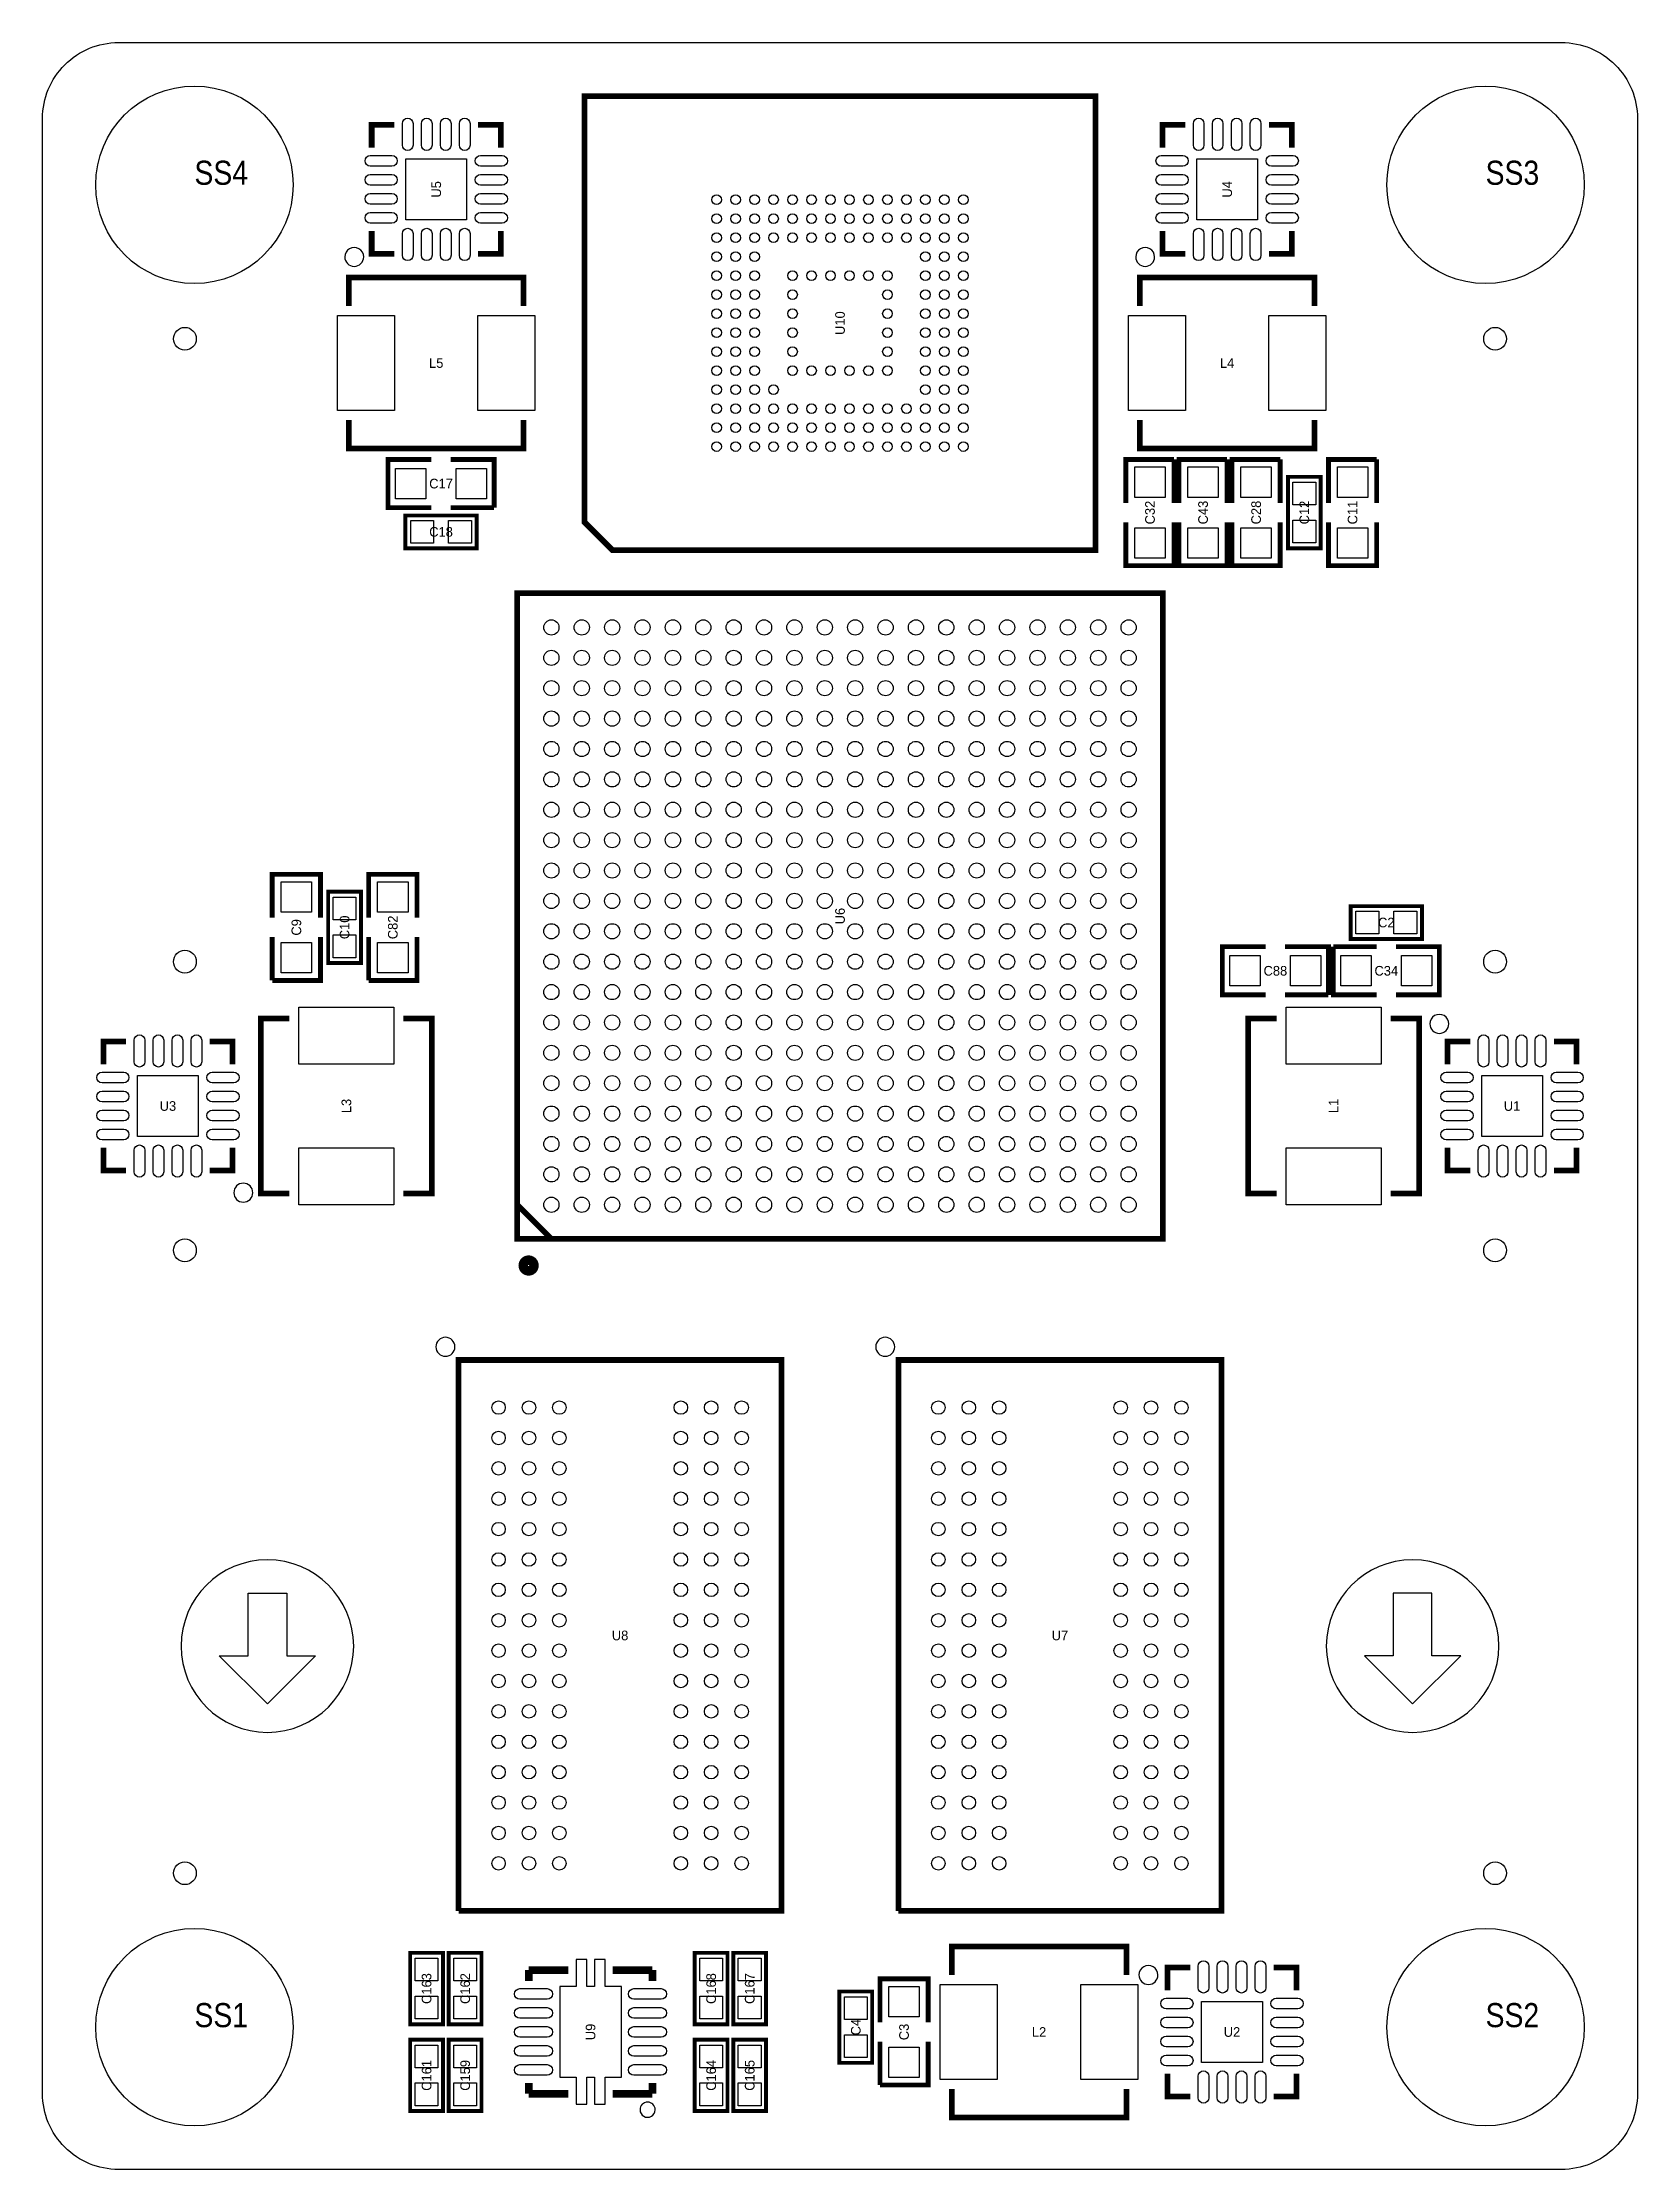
# Model space of a CAD drawing. Extents: x 5 to 47, y 4 to 60.
import ezdxf
from ezdxf.enums import TextEntityAlignment as Align

# ---------------------------------------------------------------- set-up
doc = ezdxf.new("R2010")
doc.units = 0
for name, color, linetype in [('BG_OUTLINE', 92, 'CONTINUOUS'), ('BG_SILKSCREEN_TOP', 30, 'CONTINUOUS'), ('PG_SILKSCREEN_TOP', 253, 'CONTINUOUS'), ('PIN_TOP', 92, 'CONTINUOUS'), ('RD_SILKSCREEN_TOP', 85, 'CONTINUOUS')]:
    doc.layers.add(name, color=color, linetype=linetype)

msp = doc.modelspace()

# ---------------------------------------------------------------- texts
at = {"layer": 'RD_SILKSCREEN_TOP', "width": 0.88}
for s, p in [('SS4', (8.999982, 56.253888)), ('SS3', (42.999914, 56.253888)), ('SS1', (8.999982, 7.745984)), ('SS2', (42.999914, 7.745984))]:
    msp.add_text(s, height=0.635, dxfattribs=at).set_placement(p)
at = {"layer": 'RD_SILKSCREEN_TOP'}
for s, p in [('U5', (15.494, 56.133898)), ('U4', (36.322, 56.133898)), ('U10', (26.126948, 52.611833)), ('C32', (34.29, 47.624898)), ('C43', (35.687, 47.624898)), ('C28', (37.084, 47.624898)), ('C12', (38.354, 47.624898)), ('C11', (39.624, 47.624898)), ('C10', (13.081, 36.702898)), ('C82', (14.351, 36.702898)), ('U6', (26.126948, 36.999824)), ('C9', (11.811, 36.702898)), ('L3', (13.12799, 31.999834)), ('L1', (39.125906, 31.999834)), ('C163', (15.24, 8.762898)), ('C162', (16.256, 8.762898)), ('C168', (22.733, 8.762898)), ('C167', (23.749, 8.762898)), ('C4', (26.543, 7.746898)), ('U9', (19.558, 7.619898)), ('C3', (27.813, 7.619898)), ('C161', (15.24, 6.476898)), ('C159', (16.256, 6.476898)), ('C164', (22.733, 6.476898)), ('C165', (23.749, 6.476898))]:
    msp.add_text(s, height=0.254, rotation=90, dxfattribs=at).set_placement(p, align=Align.CENTER)
for s, p in [('L5', (15.367, 51.435)), ('L4', (36.195, 51.435)), ('C17', (15.494, 48.26)), ('C18', (15.494, 46.99)), ('C2', (40.386, 36.703)), ('C88', (37.465, 35.433)), ('C34', (40.386, 35.433)), ('U3', (8.30199, 31.872936)), ('U1', (43.697906, 31.872936)), ('U8', (20.208748, 17.93301)), ('U7', (31.791148, 17.93301)), ('L2', (31.242, 7.493)), ('U2', (36.322, 7.493))]:
    msp.add_text(s, height=0.254, dxfattribs=at).set_placement(p, align=Align.CENTER)

# ---------------------------------------------------------------- linework, layer by layer
at = {"layer": 'BG_OUTLINE'}
msp.add_lwpolyline([(4.99999, 5.999988), (4.99999, 57.999884, -0.414214), (6.999986, 59.99988), (44.99991, 59.99988, -0.414214), (46.999906, 57.999884), (46.999906, 5.999988, -0.414214), (44.99991, 3.999992), (6.999986, 3.999992, -0.414214)], format="xyb", close=True, dxfattribs=at)
at = {"layer": 'BG_SILKSCREEN_TOP'}
for points in [[(13.193852, 17.78, 1), (8.650148, 17.78, 1)], [(43.349748, 17.78, 1), (38.806044, 17.78, 1)]]:
    msp.add_lwpolyline(points, format="xyb", close=True, dxfattribs=at)
for points in [[(11.43, 17.526), (12.192, 17.526), (10.922, 16.256), (9.652, 17.526), (10.414, 17.526), (10.414, 19.177), (11.43, 19.177)], [(40.569896, 17.526), (39.807896, 17.526), (41.077896, 16.256), (42.347896, 17.526), (41.585896, 17.526), (41.585896, 19.177), (40.569896, 19.177)]]:
    msp.add_lwpolyline(points, close=True, dxfattribs=at)
at = {"layer": 'PG_SILKSCREEN_TOP'}
for points, const_width in [([(19.27225, 58.589824), (32.727646, 58.589824), (32.727646, 46.634044), (20.011339, 46.634044), (19.27225, 47.373438), (19.27225, 58.589824)], 0.1524), ([(13.667003, 57.233998), (13.667003, 57.833997), (14.267002, 57.833997)], 0.150012), ([(16.466998, 57.833997), (17.066997, 57.833997), (17.066997, 57.233998)], 0.150012), ([(34.495003, 57.233998), (34.495003, 57.833997), (35.095002, 57.833997)], 0.150012), ([(37.294998, 57.833997), (37.894997, 57.833997), (37.894997, 57.233998)], 0.150012), ([(13.667003, 55.034002), (13.667003, 54.434003), (14.267002, 54.434003)], 0.150012), ([(16.466998, 54.434003), (17.066997, 54.434003), (17.066997, 55.034002)], 0.150012), ([(34.495003, 55.034002), (34.495003, 54.434003), (35.095002, 54.434003)], 0.150012), ([(37.294998, 54.434003), (37.894997, 54.434003), (37.894997, 55.034002)], 0.150012), ([(13.067005, 53.061997), (13.067005, 53.812008), (17.666995, 53.812008), (17.666995, 53.061997)], 0.150012), ([(33.895005, 53.061997), (33.895005, 53.812008), (38.494995, 53.812008), (38.494995, 53.061997)], 0.150012), ([(13.067005, 50.062003), (13.067005, 49.311992), (17.666995, 49.311992), (17.666995, 50.062003)], 0.150012), ([(33.895005, 50.062003), (33.895005, 49.311992), (38.494995, 49.311992), (38.494995, 50.062003)], 0.150012), ([(15.24, 47.752), (14.097, 47.752), (14.097, 49.022), (15.24, 49.022)], 0.127), ([(15.748, 49.022), (16.891, 49.022), (16.891, 47.752)], 0.127), ([(33.528, 47.879), (33.528, 49.022), (34.798, 49.022)], 0.127), ([(34.798, 49.022), (34.798, 47.879)], 0.127), ([(34.925, 47.879), (34.925, 49.022), (36.195, 49.022)], 0.127), ([(36.195, 49.022), (36.195, 47.879)], 0.127), ([(36.322, 47.879), (36.322, 49.022), (37.592, 49.022)], 0.127), ([(37.592, 49.022), (37.592, 47.879)], 0.127), ([(38.862, 47.879), (38.862, 49.022), (40.132, 49.022)], 0.127), ([(40.132, 49.022), (40.132, 47.879)], 0.127), ([(38.6588, 48.5648), (38.6588, 46.6852), (37.7952, 46.6852), (37.7952, 48.5648), (38.6588, 48.5648)], 0.1016), ([(16.891, 47.752), (15.748, 47.752)], 0.127), ([(16.4338, 46.6852), (14.5542, 46.6852), (14.5542, 47.5488), (16.4338, 47.5488), (16.4338, 46.6852)], 0.1016), ([(34.798, 47.371), (34.798, 46.228), (33.528, 46.228), (33.528, 47.371)], 0.127), ([(36.195, 47.371), (36.195, 46.228), (34.925, 46.228), (34.925, 47.371)], 0.127), ([(37.592, 47.371), (37.592, 46.228), (36.322, 46.228), (36.322, 47.371)], 0.127), ([(40.132, 47.371), (40.132, 46.228), (38.862, 46.228), (38.862, 47.371)], 0.127), ([(17.49994, 28.499918), (17.49994, 45.499934), (34.499956, 45.499934), (34.499956, 28.499918), (17.49994, 28.499918)], 0.150012), ([(11.049, 36.957), (11.049, 38.1), (12.319, 38.1), (12.319, 36.957)], 0.127), ([(13.589, 36.957), (13.589, 38.1), (14.859, 38.1), (14.859, 36.957)], 0.127), ([(12.5222, 35.7632), (12.5222, 37.6428), (13.3858, 37.6428), (13.3858, 35.7632), (12.5222, 35.7632)], 0.1016), ([(39.4462, 37.2618), (41.3258, 37.2618), (41.3258, 36.3982), (39.4462, 36.3982), (39.4462, 37.2618)], 0.1016), ([(12.319, 36.449), (12.319, 35.306), (11.049, 35.306)], 0.127), ([(11.049, 35.306), (11.049, 36.449)], 0.127), ([(14.859, 36.449), (14.859, 35.306), (13.589, 35.306)], 0.127), ([(13.589, 35.306), (13.589, 36.449)], 0.127), ([(37.211, 34.925), (36.068, 34.925), (36.068, 36.195), (37.211, 36.195)], 0.127), ([(37.719, 36.195), (38.862, 36.195), (38.862, 34.925)], 0.127), ([(40.132, 34.925), (38.989, 34.925), (38.989, 36.195)], 0.127), ([(38.989, 36.195), (40.132, 36.195)], 0.127), ([(40.64, 36.195), (41.783, 36.195), (41.783, 34.925), (40.64, 34.925)], 0.127), ([(38.862, 34.925), (37.719, 34.925)], 0.127), ([(11.500993, 29.699941), (10.750982, 29.699941), (10.750982, 34.299931), (11.500993, 34.299931)], 0.150012), ([(14.500987, 29.699941), (15.250998, 29.699941), (15.250998, 34.299931), (14.500987, 34.299931)], 0.150012), ([(37.498909, 29.699941), (36.748898, 29.699941), (36.748898, 34.299931), (37.498909, 34.299931)], 0.150012), ([(40.498903, 29.699941), (41.248914, 29.699941), (41.248914, 34.299931), (40.498903, 34.299931)], 0.150012), ([(6.601993, 33.099934), (6.601993, 33.699933), (7.201992, 33.699933)], 0.150012), ([(10.001987, 33.099934), (10.001987, 33.699933), (9.401988, 33.699933)], 0.150012), ([(42.597908, 33.699933), (41.997909, 33.699933), (41.997909, 33.099934)], 0.150012), ([(44.797904, 33.699933), (45.397903, 33.699933), (45.397903, 33.099934)], 0.150012), ([(7.201992, 30.299939), (6.601993, 30.299939), (6.601993, 30.899938)], 0.150012), ([(9.401988, 30.299939), (10.001987, 30.299939), (10.001987, 30.899938)], 0.150012), ([(41.997909, 30.899938), (41.997909, 30.299939), (42.597908, 30.299939)], 0.150012), ([(45.397903, 30.899938), (45.397903, 30.299939), (44.797904, 30.299939)], 0.150012), ([(18.399938, 28.499918), (17.49994, 29.399916)], 0.150012), ([(15.956051, 10.807319), (24.461445, 10.807319), (24.461445, 25.3127), (16.955745, 25.3127)], 0.1524), ([(16.955745, 25.3127), (15.956051, 25.3127), (15.956051, 24.313007)], 0.1524), ([(27.538451, 10.807319), (36.043845, 10.807319), (36.043845, 25.3127), (28.538145, 25.3127)], 0.1524), ([(28.538145, 25.3127), (27.538451, 25.3127), (27.538451, 24.313007)], 0.1524), ([(15.956051, 24.313007), (15.956051, 10.807014)], 0.1524), ([(27.538451, 24.313007), (27.538451, 10.807014)], 0.1524), ([(15.5448, 9.7028), (15.5448, 7.8232), (14.6812, 7.8232), (14.6812, 9.7028), (15.5448, 9.7028)], 0.1016), ([(16.5608, 9.7028), (16.5608, 7.8232), (15.6972, 7.8232), (15.6972, 9.7028), (16.5608, 9.7028)], 0.1016), ([(22.1742, 7.8232), (22.1742, 9.7028), (23.0378, 9.7028), (23.0378, 7.8232), (22.1742, 7.8232)], 0.1016), ([(23.1902, 7.8232), (23.1902, 9.7028), (24.0538, 9.7028), (24.0538, 7.8232), (23.1902, 7.8232)], 0.1016), ([(33.541995, 9.119997), (33.541995, 9.870008), (28.942005, 9.870008), (28.942005, 9.119997)], 0.150012), ([(17.802911, 9.248089), (18.8468, 9.248089)], 0.2), ([(17.802911, 8.963711), (17.802911, 9.248089)], 0.2), ([(20.0152, 9.248089), (21.059089, 9.248089)], 0.2), ([(21.059089, 9.248089), (21.059089, 8.963711)], 0.2), ([(27.051, 7.874), (27.051, 9.017), (28.321, 9.017), (28.321, 7.874)], 0.127), ([(35.222002, 9.319997), (34.622003, 9.319997), (34.622003, 8.719998)], 0.150012), ([(37.421998, 9.319997), (38.021997, 9.319997), (38.021997, 8.719998)], 0.150012), ([(25.9842, 6.8072), (25.9842, 8.6868), (26.8478, 8.6868), (26.8478, 6.8072), (25.9842, 6.8072)], 0.1016), ([(14.6812, 5.5372), (14.6812, 7.4168), (15.5448, 7.4168), (15.5448, 5.5372), (14.6812, 5.5372)], 0.1016), ([(15.6972, 5.5372), (15.6972, 7.4168), (16.5608, 7.4168), (16.5608, 5.5372), (15.6972, 5.5372)], 0.1016), ([(23.0378, 7.4168), (23.0378, 5.5372), (22.1742, 5.5372), (22.1742, 7.4168), (23.0378, 7.4168)], 0.1016), ([(24.0538, 7.4168), (24.0538, 5.5372), (23.1902, 5.5372), (23.1902, 7.4168), (24.0538, 7.4168)], 0.1016), ([(28.321, 7.366), (28.321, 6.223), (27.051, 6.223)], 0.127), ([(27.051, 6.223), (27.051, 7.366)], 0.127), ([(17.802911, 5.991911), (17.802911, 6.276289)], 0.2), ([(21.059089, 6.276289), (21.059089, 5.991911)], 0.2), ([(33.541995, 6.120003), (33.541995, 5.369992), (28.942005, 5.369992), (28.942005, 6.120003)], 0.150012), ([(34.622003, 6.520002), (34.622003, 5.920003), (35.222002, 5.920003)], 0.150012), ([(38.021997, 6.520002), (38.021997, 5.920003), (37.421998, 5.920003)], 0.150012), ([(18.8468, 5.991911), (17.802911, 5.991911)], 0.2), ([(21.059089, 5.991911), (20.0152, 5.991911)], 0.2)]:
    msp.add_lwpolyline(points, dxfattribs=dict(at, const_width=const_width))
for points in [[(13.457987, 54.356, 1), (12.958007, 54.355991, 1)], [(34.285987, 54.356, 1), (33.786007, 54.355991, 1)], [(42.032987, 34.163, 1), (41.533004, 34.163006, 1)], [(10.536987, 29.718, 1), (10.037022, 29.717994, 1)], [(15.858744, 25.66002, 1), (15.358752, 25.659999, 1)], [(27.441144, 25.66002, 1), (26.941152, 25.659999, 1)], [(34.371991, 9.119997, 1), (33.872009, 9.120003, 1)], [(21.133308, 5.573801, 1), (20.733292, 5.573799, 1)]]:
    msp.add_lwpolyline(points, format="xyb", close=True, dxfattribs=at)
at = {"layer": 'PG_SILKSCREEN_TOP', "const_width": 0.250012}
msp.add_lwpolyline([(17.941341, 27.799919, 0.99996), (17.658563, 27.799944, 1.00004), (17.941341, 27.799919)], format="xyb", dxfattribs=at)
at = {"layer": 'PIN_TOP'}
for points in [[(14.756943, 57.86901), (14.756943, 57.299009, -1), (14.477035, 57.299009), (14.477035, 57.86901, -1)], [(15.256942, 57.86901), (15.256942, 57.299009, -1), (14.977034, 57.299009), (14.977034, 57.86901, -1)], [(15.756966, 57.86901), (15.756966, 57.299009, -1), (15.477058, 57.299009), (15.477058, 57.86901, -1)], [(16.256965, 57.86901), (16.256965, 57.299009, -1), (15.977057, 57.299009), (15.977057, 57.86901, -1)], [(35.584943, 57.86901), (35.584943, 57.299009, -1), (35.305035, 57.299009), (35.305035, 57.86901, -1)], [(36.084942, 57.86901), (36.084942, 57.299009, -1), (35.805034, 57.299009), (35.805034, 57.86901, -1)], [(36.584966, 57.86901), (36.584966, 57.299009, -1), (36.305058, 57.299009), (36.305058, 57.86901, -1)], [(37.084965, 57.86901), (37.084965, 57.299009, -1), (36.805057, 57.299009), (36.805057, 57.86901, -1)], [(13.63199, 57.023965), (14.201991, 57.023965, -1), (14.201991, 56.744057), (13.63199, 56.744057, -1)], [(16.532009, 57.023965), (17.10201, 57.023965, -1), (17.10201, 56.744057), (16.532009, 56.744057, -1)], [(34.459989, 57.023965), (35.029991, 57.023965, -1), (35.029991, 56.744057), (34.459989, 56.744057, -1)], [(37.360009, 57.023965), (37.93001, 57.023965, -1), (37.93001, 56.744057), (37.360009, 56.744057, -1)], [(13.63199, 56.523966), (14.201991, 56.523966, -1), (14.201991, 56.244058), (13.63199, 56.244058, -1)], [(13.63199, 56.023942), (14.201991, 56.023942, -1), (14.201991, 55.744034), (13.63199, 55.744034, -1)], [(16.532009, 56.523966), (17.10201, 56.523966, -1), (17.10201, 56.244058), (16.532009, 56.244058, -1)], [(16.532009, 56.023942), (17.10201, 56.023942, -1), (17.10201, 55.744034), (16.532009, 55.744034, -1)], [(34.459989, 56.523966), (35.029991, 56.523966, -1), (35.029991, 56.244058), (34.459989, 56.244058, -1)], [(34.459989, 56.023942), (35.029991, 56.023942, -1), (35.029991, 55.744034), (34.459989, 55.744034, -1)], [(37.360009, 56.523966), (37.93001, 56.523966, -1), (37.93001, 56.244058), (37.360009, 56.244058, -1)], [(37.360009, 56.023942), (37.93001, 56.023942, -1), (37.93001, 55.744034), (37.360009, 55.744034, -1)], [(13.63199, 55.523943), (14.201991, 55.523943, -1), (14.201991, 55.244035), (13.63199, 55.244035, -1)], [(16.532009, 55.523943), (17.10201, 55.523943, -1), (17.10201, 55.244035), (16.532009, 55.244035, -1)], [(34.459989, 55.523943), (35.029991, 55.523943, -1), (35.029991, 55.244035), (34.459989, 55.244035, -1)], [(37.360009, 55.523943), (37.93001, 55.523943, -1), (37.93001, 55.244035), (37.360009, 55.244035, -1)], [(14.756943, 54.968991), (14.756943, 54.398989, -1), (14.477035, 54.398989), (14.477035, 54.968991, -1)], [(15.256942, 54.968991), (15.256942, 54.398989, -1), (14.977034, 54.398989), (14.977034, 54.968991, -1)], [(15.756966, 54.968991), (15.756966, 54.398989, -1), (15.477058, 54.398989), (15.477058, 54.968991, -1)], [(16.256965, 54.968991), (16.256965, 54.398989, -1), (15.977057, 54.398989), (15.977057, 54.968991, -1)], [(35.584943, 54.968991), (35.584943, 54.398989, -1), (35.305035, 54.398989), (35.305035, 54.968991, -1)], [(36.084942, 54.968991), (36.084942, 54.398989, -1), (35.805034, 54.398989), (35.805034, 54.968991, -1)], [(36.584966, 54.968991), (36.584966, 54.398989, -1), (36.305058, 54.398989), (36.305058, 54.968991, -1)], [(37.084965, 54.968991), (37.084965, 54.398989, -1), (36.805057, 54.398989), (36.805057, 54.968991, -1)], [(7.412025, 33.164945), (7.412025, 33.734947, -1), (7.691933, 33.734947), (7.691933, 33.164945, -1)], [(7.912024, 33.164945), (7.912024, 33.734947, -1), (8.191932, 33.734947), (8.191932, 33.164945, -1)], [(8.412048, 33.164945), (8.412048, 33.734947, -1), (8.691956, 33.734947), (8.691956, 33.164945, -1)], [(8.912047, 33.164945), (8.912047, 33.734947, -1), (9.191955, 33.734947), (9.191955, 33.164945, -1)], [(43.087849, 33.734947), (43.087849, 33.164945, -1), (42.807941, 33.164945), (42.807941, 33.734947, -1)], [(43.587848, 33.734947), (43.587848, 33.164945, -1), (43.30794, 33.164945), (43.30794, 33.734947, -1)], [(44.087872, 33.734947), (44.087872, 33.164945, -1), (43.807964, 33.164945), (43.807964, 33.734947, -1)], [(44.587871, 33.734947), (44.587871, 33.164945, -1), (44.307963, 33.164945), (44.307963, 33.734947, -1)], [(6.56698, 32.889901), (7.136981, 32.889901, -1), (7.136981, 32.609993), (6.56698, 32.609993, -1)], [(9.466999, 32.889901), (10.037001, 32.889901, -1), (10.037001, 32.609993), (9.466999, 32.609993, -1)], [(42.532897, 32.609993), (41.962895, 32.609993, -1), (41.962895, 32.889901), (42.532897, 32.889901, -1)], [(45.432916, 32.609993), (44.862915, 32.609993, -1), (44.862915, 32.889901), (45.432916, 32.889901, -1)], [(6.56698, 32.389902), (7.136981, 32.389902, -1), (7.136981, 32.109994), (6.56698, 32.109994, -1)], [(9.466999, 32.389902), (10.037001, 32.389902, -1), (10.037001, 32.109994), (9.466999, 32.109994, -1)], [(42.532897, 32.109994), (41.962895, 32.109994, -1), (41.962895, 32.389902), (42.532897, 32.389902, -1)], [(45.432916, 32.109994), (44.862915, 32.109994, -1), (44.862915, 32.389902), (45.432916, 32.389902, -1)], [(6.56698, 31.889878), (7.136981, 31.889878, -1), (7.136981, 31.60997), (6.56698, 31.60997, -1)], [(6.56698, 31.389879), (7.136981, 31.389879, -1), (7.136981, 31.109971), (6.56698, 31.109971, -1)], [(9.466999, 31.889878), (10.037001, 31.889878, -1), (10.037001, 31.60997), (9.466999, 31.60997, -1)], [(9.466999, 31.389879), (10.037001, 31.389879, -1), (10.037001, 31.109971), (9.466999, 31.109971, -1)], [(42.532897, 31.60997), (41.962895, 31.60997, -1), (41.962895, 31.889878), (42.532897, 31.889878, -1)], [(42.532897, 31.109971), (41.962895, 31.109971, -1), (41.962895, 31.389879), (42.532897, 31.389879, -1)], [(45.432916, 31.60997), (44.862915, 31.60997, -1), (44.862915, 31.889878), (45.432916, 31.889878, -1)], [(45.432916, 31.109971), (44.862915, 31.109971, -1), (44.862915, 31.389879), (45.432916, 31.389879, -1)], [(7.412025, 30.264926), (7.412025, 30.834927, -1), (7.691933, 30.834927), (7.691933, 30.264926, -1)], [(7.912024, 30.264926), (7.912024, 30.834927, -1), (8.191932, 30.834927), (8.191932, 30.264926, -1)], [(8.412048, 30.264926), (8.412048, 30.834927, -1), (8.691956, 30.834927), (8.691956, 30.264926, -1)], [(8.912047, 30.264926), (8.912047, 30.834927, -1), (9.191955, 30.834927), (9.191955, 30.264926, -1)], [(43.087849, 30.834927), (43.087849, 30.264926, -1), (42.807941, 30.264926), (42.807941, 30.834927, -1)], [(43.587848, 30.834927), (43.587848, 30.264926, -1), (43.30794, 30.264926), (43.30794, 30.834927, -1)], [(44.087872, 30.834927), (44.087872, 30.264926, -1), (43.807964, 30.264926), (43.807964, 30.834927, -1)], [(44.587871, 30.834927), (44.587871, 30.264926, -1), (44.307963, 30.264926), (44.307963, 30.834927, -1)], [(35.711943, 9.355011), (35.711943, 8.785009, -1), (35.432035, 8.785009), (35.432035, 9.355011, -1)], [(36.211942, 9.355011), (36.211942, 8.785009, -1), (35.932034, 8.785009), (35.932034, 9.355011, -1)], [(36.711966, 9.355011), (36.711966, 8.785009, -1), (36.432058, 8.785009), (36.432058, 9.355011, -1)], [(37.211965, 9.355011), (37.211965, 8.785009, -1), (36.932057, 8.785009), (36.932057, 9.355011, -1)], [(17.569917, 8.760816), (18.289905, 8.760816, -1), (18.289905, 8.480806), (17.569917, 8.480806, -1)], [(20.572095, 8.760816), (21.292083, 8.760816, -1), (21.292083, 8.480806), (20.572095, 8.480806, -1)], [(35.156991, 8.230057), (34.58699, 8.230057, -1), (34.58699, 8.509965), (35.156991, 8.509965, -1)], [(38.05701, 8.230057), (37.487009, 8.230057, -1), (37.487009, 8.509965), (38.05701, 8.509965, -1)], [(17.569917, 8.26041), (18.289905, 8.26041, -1), (18.289905, 7.980401), (17.569917, 7.980401, -1)], [(20.572095, 8.26041), (21.292083, 8.26041, -1), (21.292083, 7.980401), (20.572095, 7.980401, -1)], [(35.156991, 7.730058), (34.58699, 7.730058, -1), (34.58699, 8.009966), (35.156991, 8.009966, -1)], [(38.05701, 7.730058), (37.487009, 7.730058, -1), (37.487009, 8.009966), (38.05701, 8.009966, -1)], [(17.569917, 7.760005), (18.289905, 7.760005, -1), (18.289905, 7.479995), (17.569917, 7.479995, -1)], [(20.572095, 7.760005), (21.292083, 7.760005, -1), (21.292083, 7.479995), (20.572095, 7.479995, -1)], [(35.156991, 7.230034), (34.58699, 7.230034, -1), (34.58699, 7.509942), (35.156991, 7.509942, -1)], [(38.05701, 7.230034), (37.487009, 7.230034, -1), (37.487009, 7.509942), (38.05701, 7.509942, -1)], [(17.569917, 6.759194), (18.289905, 6.759194, -1), (18.289905, 6.479184), (17.569917, 6.479184, -1)], [(17.569917, 7.259599), (18.289905, 7.259599, -1), (18.289905, 6.97959), (17.569917, 6.97959, -1)], [(20.572095, 6.759194), (21.292083, 6.759194, -1), (21.292083, 6.479184), (20.572095, 6.479184, -1)], [(20.572095, 7.259599), (21.292083, 7.259599, -1), (21.292083, 6.97959), (20.572095, 6.97959, -1)], [(35.156991, 6.730035), (34.58699, 6.730035, -1), (34.58699, 7.009943), (35.156991, 7.009943, -1)], [(38.05701, 6.730035), (37.487009, 6.730035, -1), (37.487009, 7.009943), (38.05701, 7.009943, -1)], [(35.711943, 6.454991), (35.711943, 5.884989, -1), (35.432035, 5.884989), (35.432035, 6.454991, -1)], [(36.211942, 6.454991), (36.211942, 5.884989, -1), (35.932034, 5.884989), (35.932034, 6.454991, -1)], [(36.711966, 6.454991), (36.711966, 5.884989, -1), (36.432058, 5.884989), (36.432058, 6.454991, -1)], [(37.211965, 6.454991), (37.211965, 5.884989, -1), (36.932057, 5.884989), (36.932057, 6.454991, -1)]]:
    msp.add_lwpolyline(points, format="xyb", close=True, dxfattribs=at)
for points in [[(16.166998, 56.933998), (16.166998, 55.334002), (14.567002, 55.334002), (14.567002, 56.933998)], [(36.994998, 56.933998), (36.994998, 55.334002), (35.395002, 55.334002), (35.395002, 56.933998)], [(12.76698, 50.31199), (12.76698, 52.811985), (14.266977, 52.811985), (14.266977, 50.31199)], [(16.466998, 50.31199), (16.466998, 52.811985), (17.966995, 52.811985), (17.966995, 50.31199)], [(33.59498, 50.31199), (33.59498, 52.811985), (35.094977, 52.811985), (35.094977, 50.31199)], [(37.294998, 50.31199), (37.294998, 52.811985), (38.794995, 52.811985), (38.794995, 50.31199)], [(15.09395, 48.78705), (15.09395, 47.98695), (14.29385, 47.98695), (14.29385, 48.78705)], [(16.69415, 48.78705), (16.69415, 47.98695), (15.89405, 47.98695), (15.89405, 48.78705)], [(33.76295, 48.82515), (34.56305, 48.82515), (34.56305, 48.02505), (33.76295, 48.02505)], [(35.15995, 48.82515), (35.96005, 48.82515), (35.96005, 48.02505), (35.15995, 48.02505)], [(36.55695, 48.82515), (37.35705, 48.82515), (37.35705, 48.02505), (36.55695, 48.02505)], [(39.09695, 48.82515), (39.89705, 48.82515), (39.89705, 48.02505), (39.09695, 48.02505)], [(37.927305, 48.424567), (38.526695, 48.424567), (38.526695, 47.825177), (37.927305, 47.825177)], [(15.293823, 47.416695), (15.293823, 46.817305), (14.694433, 46.817305), (14.694433, 47.416695)], [(16.293567, 47.416695), (16.293567, 46.817305), (15.694177, 46.817305), (15.694177, 47.416695)], [(33.76295, 47.22495), (34.56305, 47.22495), (34.56305, 46.42485), (33.76295, 46.42485)], [(35.15995, 47.22495), (35.96005, 47.22495), (35.96005, 46.42485), (35.15995, 46.42485)], [(36.55695, 47.22495), (37.35705, 47.22495), (37.35705, 46.42485), (36.55695, 46.42485)], [(37.927305, 47.424823), (38.526695, 47.424823), (38.526695, 46.825433), (37.927305, 46.825433)], [(39.09695, 47.22495), (39.89705, 47.22495), (39.89705, 46.42485), (39.09695, 46.42485)], [(12.08405, 37.10305), (11.28395, 37.10305), (11.28395, 37.90315), (12.08405, 37.90315)], [(14.62405, 37.10305), (13.82395, 37.10305), (13.82395, 37.90315), (14.62405, 37.90315)], [(13.253695, 36.903177), (12.654305, 36.903177), (12.654305, 37.502567), (13.253695, 37.502567)], [(39.586433, 36.530305), (39.586433, 37.129695), (40.185823, 37.129695), (40.185823, 36.530305)], [(40.586177, 36.530305), (40.586177, 37.129695), (41.185567, 37.129695), (41.185567, 36.530305)], [(13.253695, 35.903433), (12.654305, 35.903433), (12.654305, 36.502823), (13.253695, 36.502823)], [(12.08405, 35.50285), (11.28395, 35.50285), (11.28395, 36.30295), (12.08405, 36.30295)], [(14.62405, 35.50285), (13.82395, 35.50285), (13.82395, 36.30295), (14.62405, 36.30295)], [(37.06495, 35.96005), (37.06495, 35.15995), (36.26485, 35.15995), (36.26485, 35.96005)], [(38.66515, 35.96005), (38.66515, 35.15995), (37.86505, 35.15995), (37.86505, 35.96005)], [(39.18585, 35.15995), (39.18585, 35.96005), (39.98595, 35.96005), (39.98595, 35.15995)], [(40.78605, 35.15995), (40.78605, 35.96005), (41.58615, 35.96005), (41.58615, 35.15995)], [(14.250987, 33.099947), (11.750992, 33.099947), (11.750992, 34.599944), (14.250987, 34.599944)], [(40.248903, 33.099947), (37.748908, 33.099947), (37.748908, 34.599944), (40.248903, 34.599944)], [(7.501992, 32.799934), (9.101988, 32.799934), (9.101988, 31.199938), (7.501992, 31.199938)], [(44.497904, 31.199938), (42.897908, 31.199938), (42.897908, 32.799934), (44.497904, 32.799934)], [(14.250987, 29.399928), (11.750992, 29.399928), (11.750992, 30.899925), (14.250987, 30.899925)], [(40.248903, 29.399928), (37.748908, 29.399928), (37.748908, 30.899925), (40.248903, 30.899925)], [(14.813305, 9.562567), (15.412695, 9.562567), (15.412695, 8.963177), (14.813305, 8.963177)], [(15.829305, 9.562567), (16.428695, 9.562567), (16.428695, 8.963177), (15.829305, 8.963177)], [(20.2438, 6.4262), (20.2438, 8.8138), (19.812, 8.8138), (19.812, 9.525), (19.5326, 9.525), (19.5326, 8.8138), (19.3294, 8.8138), (19.3294, 9.525), (19.05, 9.525), (19.05, 8.8138), (18.6182, 8.8138), (18.6182, 6.4262), (19.05, 6.4262), (19.05, 5.715), (19.3294, 5.715), (19.3294, 6.4262), (19.5326, 6.4262), (19.5326, 5.715), (19.812, 5.715), (19.812, 6.4262)], [(22.905695, 8.963177), (22.306305, 8.963177), (22.306305, 9.562567), (22.905695, 9.562567)], [(23.921695, 8.963177), (23.322305, 8.963177), (23.322305, 9.562567), (23.921695, 9.562567)], [(14.813305, 8.562823), (15.412695, 8.562823), (15.412695, 7.963433), (14.813305, 7.963433)], [(15.829305, 8.562823), (16.428695, 8.562823), (16.428695, 7.963433), (15.829305, 7.963433)], [(22.905695, 7.963433), (22.306305, 7.963433), (22.306305, 8.562823), (22.905695, 8.562823)], [(23.921695, 7.963433), (23.322305, 7.963433), (23.322305, 8.562823), (23.921695, 8.562823)], [(26.715695, 7.947177), (26.116305, 7.947177), (26.116305, 8.546567), (26.715695, 8.546567)], [(28.08605, 8.02005), (27.28595, 8.02005), (27.28595, 8.82015), (28.08605, 8.82015)], [(30.14199, 8.869997), (30.14199, 6.370003), (28.641993, 6.370003), (28.641993, 8.869997)], [(33.842007, 8.869997), (33.842007, 6.370003), (32.34201, 6.370003), (32.34201, 8.869997)], [(37.121998, 6.820002), (35.522002, 6.820002), (35.522002, 8.419998), (37.121998, 8.419998)], [(26.715695, 6.947433), (26.116305, 6.947433), (26.116305, 7.546823), (26.715695, 7.546823)], [(15.412695, 6.677177), (14.813305, 6.677177), (14.813305, 7.276567), (15.412695, 7.276567)], [(16.428695, 6.677177), (15.829305, 6.677177), (15.829305, 7.276567), (16.428695, 7.276567)], [(22.306305, 7.276567), (22.905695, 7.276567), (22.905695, 6.677177), (22.306305, 6.677177)], [(23.322305, 7.276567), (23.921695, 7.276567), (23.921695, 6.677177), (23.322305, 6.677177)], [(28.08605, 6.41985), (27.28595, 6.41985), (27.28595, 7.21995), (28.08605, 7.21995)], [(15.412695, 5.677433), (14.813305, 5.677433), (14.813305, 6.276823), (15.412695, 6.276823)], [(16.428695, 5.677433), (15.829305, 5.677433), (15.829305, 6.276823), (16.428695, 6.276823)], [(22.306305, 6.276823), (22.905695, 6.276823), (22.905695, 5.677433), (22.306305, 5.677433)], [(23.322305, 6.276823), (23.921695, 6.276823), (23.921695, 5.677433), (23.322305, 5.677433)]]:
    msp.add_lwpolyline(points, close=True, dxfattribs=at)
for centre, radius in [((8.999982, 56.253888), 2.599995), ((42.999914, 56.253888), 2.599995), ((22.750043, 55.861839), 0.127), ((22.750043, 55.362043), 0.127), ((23.249839, 55.861839), 0.127), ((23.249839, 55.362043), 0.127), ((23.750041, 55.861839), 0.127), ((23.750041, 55.362043), 0.127), ((24.249837, 55.861839), 0.127), ((24.249837, 55.362043), 0.127), ((24.750039, 55.861839), 0.127), ((24.750039, 55.362043), 0.127), ((25.249861, 55.861839), 0.127), ((25.249861, 55.362043), 0.127), ((25.750037, 55.861839), 0.127), ((25.750037, 55.362043), 0.127), ((26.249859, 55.861839), 0.127), ((26.249859, 55.362043), 0.127), ((26.750035, 55.861839), 0.127), ((26.750035, 55.362043), 0.127), ((27.249857, 55.861839), 0.127), ((27.249857, 55.362043), 0.127), ((27.750059, 55.861839), 0.127), ((27.750059, 55.362043), 0.127), ((28.249855, 55.861839), 0.127), ((28.249855, 55.362043), 0.127), ((28.750057, 55.861839), 0.127), ((28.750057, 55.362043), 0.127), ((29.249853, 55.861839), 0.127), ((29.249853, 55.362043), 0.127), ((22.750043, 54.861841), 0.127), ((23.249839, 54.861841), 0.127), ((23.750041, 54.861841), 0.127), ((24.249837, 54.861841), 0.127), ((24.750039, 54.861841), 0.127), ((25.249861, 54.861841), 0.127), ((25.750037, 54.861841), 0.127), ((26.249859, 54.861841), 0.127), ((26.750035, 54.861841), 0.127), ((27.249857, 54.861841), 0.127), ((27.750059, 54.861841), 0.127), ((28.249855, 54.861841), 0.127), ((28.750057, 54.861841), 0.127), ((29.249853, 54.861841), 0.127), ((22.750043, 54.362045), 0.127), ((23.249839, 54.362045), 0.127), ((23.750041, 54.362045), 0.127), ((28.249855, 54.362045), 0.127), ((28.750057, 54.362045), 0.127), ((29.249853, 54.362045), 0.127), ((22.750043, 53.861843), 0.127), ((23.249839, 53.861843), 0.127), ((23.750041, 53.861843), 0.127), ((24.750039, 53.861843), 0.127), ((25.249861, 53.861843), 0.127), ((25.750037, 53.861843), 0.127), ((26.249859, 53.861843), 0.127), ((26.750035, 53.861843), 0.127), ((27.249857, 53.861843), 0.127), ((28.249855, 53.861843), 0.127), ((28.750057, 53.861843), 0.127), ((29.249853, 53.861843), 0.127), ((22.750043, 53.362022), 0.127), ((23.249839, 53.362022), 0.127), ((23.750041, 53.362022), 0.127), ((24.750039, 53.362022), 0.127), ((27.249857, 53.362022), 0.127), ((28.249855, 53.362022), 0.127), ((28.750057, 53.362022), 0.127), ((29.249853, 53.362022), 0.127), ((22.750043, 52.861845), 0.127), ((23.249839, 52.861845), 0.127), ((23.750041, 52.861845), 0.127), ((24.750039, 52.861845), 0.127), ((27.249857, 52.861845), 0.127), ((28.249855, 52.861845), 0.127), ((28.750057, 52.861845), 0.127), ((29.249853, 52.861845), 0.127), ((8.74997, 52.199921), 0.299999), ((22.750043, 52.362024), 0.127), ((23.249839, 52.362024), 0.127), ((23.750041, 52.362024), 0.127), ((24.750039, 52.362024), 0.127), ((27.249857, 52.362024), 0.127), ((28.249855, 52.362024), 0.127), ((28.750057, 52.362024), 0.127), ((29.249853, 52.362024), 0.127), ((43.249926, 52.199921), 0.299999), ((22.750043, 51.861847), 0.127), ((23.249839, 51.861847), 0.127), ((23.750041, 51.861847), 0.127), ((24.750039, 51.861847), 0.127), ((27.249857, 51.861847), 0.127), ((28.249855, 51.861847), 0.127), ((28.750057, 51.861847), 0.127), ((29.249853, 51.861847), 0.127), ((22.750043, 51.362026), 0.127), ((22.750043, 50.861824), 0.127), ((23.249839, 51.362026), 0.127), ((23.249839, 50.861824), 0.127), ((23.750041, 51.362026), 0.127), ((23.750041, 50.861824), 0.127), ((24.249837, 50.861824), 0.127), ((24.750039, 51.362026), 0.127), ((25.249861, 51.362026), 0.127), ((25.750037, 51.362026), 0.127), ((26.249859, 51.362026), 0.127), ((26.750035, 51.362026), 0.127), ((27.249857, 51.362026), 0.127), ((28.249855, 51.362026), 0.127), ((28.249855, 50.861824), 0.127), ((28.750057, 51.362026), 0.127), ((28.750057, 50.861824), 0.127), ((29.249853, 51.362026), 0.127), ((29.249853, 50.861824), 0.127), ((22.750043, 50.362028), 0.127), ((23.249839, 50.362028), 0.127), ((23.750041, 50.362028), 0.127), ((24.249837, 50.362028), 0.127), ((24.750039, 50.362028), 0.127), ((25.249861, 50.362028), 0.127), ((25.750037, 50.362028), 0.127), ((26.249859, 50.362028), 0.127), ((26.750035, 50.362028), 0.127), ((27.249857, 50.362028), 0.127), ((27.750059, 50.362028), 0.127), ((28.249855, 50.362028), 0.127), ((28.750057, 50.362028), 0.127), ((29.249853, 50.362028), 0.127), ((22.750043, 49.861826), 0.127), ((23.249839, 49.861826), 0.127), ((23.750041, 49.861826), 0.127), ((24.249837, 49.861826), 0.127), ((24.750039, 49.861826), 0.127), ((25.249861, 49.861826), 0.127), ((25.750037, 49.861826), 0.127), ((26.249859, 49.861826), 0.127), ((26.750035, 49.861826), 0.127), ((27.249857, 49.861826), 0.127), ((27.750059, 49.861826), 0.127), ((28.249855, 49.861826), 0.127), ((28.750057, 49.861826), 0.127), ((29.249853, 49.861826), 0.127), ((22.750043, 49.36203), 0.127), ((23.249839, 49.36203), 0.127), ((23.750041, 49.36203), 0.127), ((24.249837, 49.36203), 0.127), ((24.750039, 49.36203), 0.127), ((25.249861, 49.36203), 0.127), ((25.750037, 49.36203), 0.127), ((26.249859, 49.36203), 0.127), ((26.750035, 49.36203), 0.127), ((27.249857, 49.36203), 0.127), ((27.750059, 49.36203), 0.127), ((28.249855, 49.36203), 0.127), ((28.750057, 49.36203), 0.127), ((29.249853, 49.36203), 0.127), ((18.399938, 44.599936), 0.2), ((19.199936, 44.599936), 0.2), ((19.99996, 44.599936), 0.2), ((20.799958, 44.599936), 0.2), ((21.599957, 44.599936), 0.2), ((22.399955, 44.599936), 0.2), ((23.199954, 44.599936), 0.2), ((23.999952, 44.599936), 0.2), ((24.79995, 44.599936), 0.2), ((25.599949, 44.599936), 0.2), ((26.399947, 44.599936), 0.2), ((27.199946, 44.599936), 0.2), ((27.999944, 44.599936), 0.2), ((28.799942, 44.599936), 0.2), ((29.599941, 44.599936), 0.2), ((30.399939, 44.599936), 0.2), ((31.199938, 44.599936), 0.2), ((31.999936, 44.599936), 0.2), ((32.79996, 44.599936), 0.2), ((33.599958, 44.599936), 0.2), ((18.399938, 43.799938), 0.2), ((19.199936, 43.799938), 0.2), ((19.99996, 43.799938), 0.2), ((20.799958, 43.799938), 0.2), ((21.599957, 43.799938), 0.2), ((22.399955, 43.799938), 0.2), ((23.199954, 43.799938), 0.2), ((23.999952, 43.799938), 0.2), ((24.79995, 43.799938), 0.2), ((25.599949, 43.799938), 0.2), ((26.399947, 43.799938), 0.2), ((27.199946, 43.799938), 0.2), ((27.999944, 43.799938), 0.2), ((28.799942, 43.799938), 0.2), ((29.599941, 43.799938), 0.2), ((30.399939, 43.799938), 0.2), ((31.199938, 43.799938), 0.2), ((31.999936, 43.799938), 0.2), ((32.79996, 43.799938), 0.2), ((33.599958, 43.799938), 0.2), ((18.399938, 42.999914), 0.2), ((19.199936, 42.999914), 0.2), ((19.99996, 42.999914), 0.2), ((20.799958, 42.999914), 0.2), ((21.599957, 42.999914), 0.2), ((22.399955, 42.999914), 0.2), ((23.199954, 42.999914), 0.2), ((23.999952, 42.999914), 0.2), ((24.79995, 42.999914), 0.2), ((25.599949, 42.999914), 0.2), ((26.399947, 42.999914), 0.2), ((27.199946, 42.999914), 0.2), ((27.999944, 42.999914), 0.2), ((28.799942, 42.999914), 0.2), ((29.599941, 42.999914), 0.2), ((30.399939, 42.999914), 0.2), ((31.199938, 42.999914), 0.2), ((31.999936, 42.999914), 0.2), ((32.79996, 42.999914), 0.2), ((33.599958, 42.999914), 0.2), ((18.399938, 42.199916), 0.2), ((19.199936, 42.199916), 0.2), ((19.99996, 42.199916), 0.2), ((20.799958, 42.199916), 0.2), ((21.599957, 42.199916), 0.2), ((22.399955, 42.199916), 0.2), ((23.199954, 42.199916), 0.2), ((23.999952, 42.199916), 0.2), ((24.79995, 42.199916), 0.2), ((25.599949, 42.199916), 0.2), ((26.399947, 42.199916), 0.2), ((27.199946, 42.199916), 0.2), ((27.999944, 42.199916), 0.2), ((28.799942, 42.199916), 0.2), ((29.599941, 42.199916), 0.2), ((30.399939, 42.199916), 0.2), ((31.199938, 42.199916), 0.2), ((31.999936, 42.199916), 0.2), ((32.79996, 42.199916), 0.2), ((33.599958, 42.199916), 0.2), ((18.399938, 41.399917), 0.2), ((19.199936, 41.399917), 0.2), ((19.99996, 41.399917), 0.2), ((20.799958, 41.399917), 0.2), ((21.599957, 41.399917), 0.2), ((22.399955, 41.399917), 0.2), ((23.199954, 41.399917), 0.2), ((23.999952, 41.399917), 0.2), ((24.79995, 41.399917), 0.2), ((25.599949, 41.399917), 0.2), ((26.399947, 41.399917), 0.2), ((27.199946, 41.399917), 0.2), ((27.999944, 41.399917), 0.2), ((28.799942, 41.399917), 0.2), ((29.599941, 41.399917), 0.2), ((30.399939, 41.399917), 0.2), ((31.199938, 41.399917), 0.2), ((31.999936, 41.399917), 0.2), ((32.79996, 41.399917), 0.2), ((33.599958, 41.399917), 0.2), ((18.399938, 40.599919), 0.2), ((19.199936, 40.599919), 0.2), ((19.99996, 40.599919), 0.2), ((20.799958, 40.599919), 0.2), ((21.599957, 40.599919), 0.2), ((22.399955, 40.599919), 0.2), ((23.199954, 40.599919), 0.2), ((23.999952, 40.599919), 0.2), ((24.79995, 40.599919), 0.2), ((25.599949, 40.599919), 0.2), ((26.399947, 40.599919), 0.2), ((27.199946, 40.599919), 0.2), ((27.999944, 40.599919), 0.2), ((28.799942, 40.599919), 0.2), ((29.599941, 40.599919), 0.2), ((30.399939, 40.599919), 0.2), ((31.199938, 40.599919), 0.2), ((31.999936, 40.599919), 0.2), ((32.79996, 40.599919), 0.2), ((33.599958, 40.599919), 0.2), ((18.399938, 39.79992), 0.2), ((19.199936, 39.79992), 0.2), ((19.99996, 39.79992), 0.2), ((20.799958, 39.79992), 0.2), ((21.599957, 39.79992), 0.2), ((22.399955, 39.79992), 0.2), ((23.199954, 39.79992), 0.2), ((23.999952, 39.79992), 0.2), ((24.79995, 39.79992), 0.2), ((25.599949, 39.79992), 0.2), ((26.399947, 39.79992), 0.2), ((27.199946, 39.79992), 0.2), ((27.999944, 39.79992), 0.2), ((28.799942, 39.79992), 0.2), ((29.599941, 39.79992), 0.2), ((30.399939, 39.79992), 0.2), ((31.199938, 39.79992), 0.2), ((31.999936, 39.79992), 0.2), ((32.79996, 39.79992), 0.2), ((33.599958, 39.79992), 0.2), ((18.399938, 38.999922), 0.2), ((19.199936, 38.999922), 0.2), ((19.99996, 38.999922), 0.2), ((20.799958, 38.999922), 0.2), ((21.599957, 38.999922), 0.2), ((22.399955, 38.999922), 0.2), ((23.199954, 38.999922), 0.2), ((23.999952, 38.999922), 0.2), ((24.79995, 38.999922), 0.2), ((25.599949, 38.999922), 0.2), ((26.399947, 38.999922), 0.2), ((27.199946, 38.999922), 0.2), ((27.999944, 38.999922), 0.2), ((28.799942, 38.999922), 0.2), ((29.599941, 38.999922), 0.2), ((30.399939, 38.999922), 0.2), ((31.199938, 38.999922), 0.2), ((31.999936, 38.999922), 0.2), ((32.79996, 38.999922), 0.2), ((33.599958, 38.999922), 0.2), ((18.399938, 38.199924), 0.2), ((19.199936, 38.199924), 0.2), ((19.99996, 38.199924), 0.2), ((20.799958, 38.199924), 0.2), ((21.599957, 38.199924), 0.2), ((22.399955, 38.199924), 0.2), ((23.199954, 38.199924), 0.2), ((23.999952, 38.199924), 0.2), ((24.79995, 38.199924), 0.2), ((25.599949, 38.199924), 0.2), ((26.399947, 38.199924), 0.2), ((27.199946, 38.199924), 0.2), ((27.999944, 38.199924), 0.2), ((28.799942, 38.199924), 0.2), ((29.599941, 38.199924), 0.2), ((30.399939, 38.199924), 0.2), ((31.199938, 38.199924), 0.2), ((31.999936, 38.199924), 0.2), ((32.79996, 38.199924), 0.2), ((33.599958, 38.199924), 0.2), ((18.399938, 37.399925), 0.2), ((19.199936, 37.399925), 0.2), ((19.99996, 37.399925), 0.2), ((20.799958, 37.399925), 0.2), ((21.599957, 37.399925), 0.2), ((22.399955, 37.399925), 0.2), ((23.199954, 37.399925), 0.2), ((23.999952, 37.399925), 0.2), ((24.79995, 37.399925), 0.2), ((25.599949, 37.399925), 0.2), ((26.399947, 37.399925), 0.2), ((27.199946, 37.399925), 0.2), ((27.999944, 37.399925), 0.2), ((28.799942, 37.399925), 0.2), ((29.599941, 37.399925), 0.2), ((30.399939, 37.399925), 0.2), ((31.199938, 37.399925), 0.2), ((31.999936, 37.399925), 0.2), ((32.79996, 37.399925), 0.2), ((33.599958, 37.399925), 0.2), ((18.399938, 36.599927), 0.2), ((19.199936, 36.599927), 0.2), ((19.99996, 36.599927), 0.2), ((20.799958, 36.599927), 0.2), ((21.599957, 36.599927), 0.2), ((22.399955, 36.599927), 0.2), ((23.199954, 36.599927), 0.2), ((23.999952, 36.599927), 0.2), ((24.79995, 36.599927), 0.2), ((25.599949, 36.599927), 0.2), ((26.399947, 36.599927), 0.2), ((27.199946, 36.599927), 0.2), ((27.999944, 36.599927), 0.2), ((28.799942, 36.599927), 0.2), ((29.599941, 36.599927), 0.2), ((30.399939, 36.599927), 0.2), ((31.199938, 36.599927), 0.2), ((31.999936, 36.599927), 0.2), ((32.79996, 36.599927), 0.2), ((33.599958, 36.599927), 0.2), ((8.74997, 35.799903), 0.299999), ((18.399938, 35.799928), 0.2), ((19.199936, 35.799928), 0.2), ((19.99996, 35.799928), 0.2), ((20.799958, 35.799928), 0.2), ((21.599957, 35.799928), 0.2), ((22.399955, 35.799928), 0.2), ((23.199954, 35.799928), 0.2), ((23.999952, 35.799928), 0.2), ((24.79995, 35.799928), 0.2), ((25.599949, 35.799928), 0.2), ((26.399947, 35.799928), 0.2), ((27.199946, 35.799928), 0.2), ((27.999944, 35.799928), 0.2), ((28.799942, 35.799928), 0.2), ((29.599941, 35.799928), 0.2), ((30.399939, 35.799928), 0.2), ((31.199938, 35.799928), 0.2), ((31.999936, 35.799928), 0.2), ((32.79996, 35.799928), 0.2), ((33.599958, 35.799928), 0.2), ((43.249926, 35.799903), 0.299999), ((18.399938, 34.99993), 0.2), ((19.199936, 34.99993), 0.2), ((19.99996, 34.99993), 0.2), ((20.799958, 34.99993), 0.2), ((21.599957, 34.99993), 0.2), ((22.399955, 34.99993), 0.2), ((23.199954, 34.99993), 0.2), ((23.999952, 34.99993), 0.2), ((24.79995, 34.99993), 0.2), ((25.599949, 34.99993), 0.2), ((26.399947, 34.99993), 0.2), ((27.199946, 34.99993), 0.2), ((27.999944, 34.99993), 0.2), ((28.799942, 34.99993), 0.2), ((29.599941, 34.99993), 0.2), ((30.399939, 34.99993), 0.2), ((31.199938, 34.99993), 0.2), ((31.999936, 34.99993), 0.2), ((32.79996, 34.99993), 0.2), ((33.599958, 34.99993), 0.2), ((18.399938, 34.199932), 0.2), ((19.199936, 34.199932), 0.2), ((19.99996, 34.199932), 0.2), ((20.799958, 34.199932), 0.2), ((21.599957, 34.199932), 0.2), ((22.399955, 34.199932), 0.2), ((23.199954, 34.199932), 0.2), ((23.999952, 34.199932), 0.2), ((24.79995, 34.199932), 0.2), ((25.599949, 34.199932), 0.2), ((26.399947, 34.199932), 0.2), ((27.199946, 34.199932), 0.2), ((27.999944, 34.199932), 0.2), ((28.799942, 34.199932), 0.2), ((29.599941, 34.199932), 0.2), ((30.399939, 34.199932), 0.2), ((31.199938, 34.199932), 0.2), ((31.999936, 34.199932), 0.2), ((32.79996, 34.199932), 0.2), ((33.599958, 34.199932), 0.2), ((18.399938, 33.399933), 0.2), ((19.199936, 33.399933), 0.2), ((19.99996, 33.399933), 0.2), ((20.799958, 33.399933), 0.2), ((21.599957, 33.399933), 0.2), ((22.399955, 33.399933), 0.2), ((23.199954, 33.399933), 0.2), ((23.999952, 33.399933), 0.2), ((24.79995, 33.399933), 0.2), ((25.599949, 33.399933), 0.2), ((26.399947, 33.399933), 0.2), ((27.199946, 33.399933), 0.2), ((27.999944, 33.399933), 0.2), ((28.799942, 33.399933), 0.2), ((29.599941, 33.399933), 0.2), ((30.399939, 33.399933), 0.2), ((31.199938, 33.399933), 0.2), ((31.999936, 33.399933), 0.2), ((32.79996, 33.399933), 0.2), ((33.599958, 33.399933), 0.2), ((18.399938, 32.599935), 0.2), ((19.199936, 32.599935), 0.2), ((19.99996, 32.599935), 0.2), ((20.799958, 32.599935), 0.2), ((21.599957, 32.599935), 0.2), ((22.399955, 32.599935), 0.2), ((23.199954, 32.599935), 0.2), ((23.999952, 32.599935), 0.2), ((24.79995, 32.599935), 0.2), ((25.599949, 32.599935), 0.2), ((26.399947, 32.599935), 0.2), ((27.199946, 32.599935), 0.2), ((27.999944, 32.599935), 0.2), ((28.799942, 32.599935), 0.2), ((29.599941, 32.599935), 0.2), ((30.399939, 32.599935), 0.2), ((31.199938, 32.599935), 0.2), ((31.999936, 32.599935), 0.2), ((32.79996, 32.599935), 0.2), ((33.599958, 32.599935), 0.2), ((18.399938, 31.799936), 0.2), ((19.199936, 31.799936), 0.2), ((19.99996, 31.799936), 0.2), ((20.799958, 31.799936), 0.2), ((21.599957, 31.799936), 0.2), ((22.399955, 31.799936), 0.2), ((23.199954, 31.799936), 0.2), ((23.999952, 31.799936), 0.2), ((24.79995, 31.799936), 0.2), ((25.599949, 31.799936), 0.2), ((26.399947, 31.799936), 0.2), ((27.199946, 31.799936), 0.2), ((27.999944, 31.799936), 0.2), ((28.799942, 31.799936), 0.2), ((29.599941, 31.799936), 0.2), ((30.399939, 31.799936), 0.2), ((31.199938, 31.799936), 0.2), ((31.999936, 31.799936), 0.2), ((32.79996, 31.799936), 0.2), ((33.599958, 31.799936), 0.2), ((18.399938, 30.999938), 0.2), ((19.199936, 30.999938), 0.2), ((19.99996, 30.999938), 0.2), ((20.799958, 30.999938), 0.2), ((21.599957, 30.999938), 0.2), ((22.399955, 30.999938), 0.2), ((23.199954, 30.999938), 0.2), ((23.999952, 30.999938), 0.2), ((24.79995, 30.999938), 0.2), ((25.599949, 30.999938), 0.2), ((26.399947, 30.999938), 0.2), ((27.199946, 30.999938), 0.2), ((27.999944, 30.999938), 0.2), ((28.799942, 30.999938), 0.2), ((29.599941, 30.999938), 0.2), ((30.399939, 30.999938), 0.2), ((31.199938, 30.999938), 0.2), ((31.999936, 30.999938), 0.2), ((32.79996, 30.999938), 0.2), ((33.599958, 30.999938), 0.2), ((18.399938, 30.199914), 0.2), ((19.199936, 30.199914), 0.2), ((19.99996, 30.199914), 0.2), ((20.799958, 30.199914), 0.2), ((21.599957, 30.199914), 0.2), ((22.399955, 30.199914), 0.2), ((23.199954, 30.199914), 0.2), ((23.999952, 30.199914), 0.2), ((24.79995, 30.199914), 0.2), ((25.599949, 30.199914), 0.2), ((26.399947, 30.199914), 0.2), ((27.199946, 30.199914), 0.2), ((27.999944, 30.199914), 0.2), ((28.799942, 30.199914), 0.2), ((29.599941, 30.199914), 0.2), ((30.399939, 30.199914), 0.2), ((31.199938, 30.199914), 0.2), ((31.999936, 30.199914), 0.2), ((32.79996, 30.199914), 0.2), ((33.599958, 30.199914), 0.2), ((18.399938, 29.399916), 0.2), ((19.199936, 29.399916), 0.2), ((19.99996, 29.399916), 0.2), ((20.799958, 29.399916), 0.2), ((21.599957, 29.399916), 0.2), ((22.399955, 29.399916), 0.2), ((23.199954, 29.399916), 0.2), ((23.999952, 29.399916), 0.2), ((24.79995, 29.399916), 0.2), ((25.599949, 29.399916), 0.2), ((26.399947, 29.399916), 0.2), ((27.199946, 29.399916), 0.2), ((27.999944, 29.399916), 0.2), ((28.799942, 29.399916), 0.2), ((29.599941, 29.399916), 0.2), ((30.399939, 29.399916), 0.2), ((31.199938, 29.399916), 0.2), ((31.999936, 29.399916), 0.2), ((32.79996, 29.399916), 0.2), ((33.599958, 29.399916), 0.2), ((8.74997, 28.199969), 0.299999), ((43.249926, 28.199969), 0.299999), ((17.008856, 24.059998), 0.1778), ((17.808753, 24.059998), 0.1778), ((18.608853, 24.059998), 0.1778), ((21.808643, 24.059998), 0.1778), ((22.608743, 24.059998), 0.1778), ((23.40864, 24.059998), 0.1778), ((28.591256, 24.059998), 0.1778), ((29.391153, 24.059998), 0.1778), ((30.191253, 24.059998), 0.1778), ((33.391043, 24.059998), 0.1778), ((34.191143, 24.059998), 0.1778), ((34.99104, 24.059998), 0.1778), ((17.008856, 23.259898), 0.1778), ((17.808753, 23.259898), 0.1778), ((18.608853, 23.259898), 0.1778), ((21.808643, 23.259898), 0.1778), ((22.608743, 23.259898), 0.1778), ((23.40864, 23.259898), 0.1778), ((28.591256, 23.259898), 0.1778), ((29.391153, 23.259898), 0.1778), ((30.191253, 23.259898), 0.1778), ((33.391043, 23.259898), 0.1778), ((34.191143, 23.259898), 0.1778), ((34.99104, 23.259898), 0.1778), ((17.008856, 22.460001), 0.1778), ((17.808753, 22.460001), 0.1778), ((18.608853, 22.460001), 0.1778), ((21.808643, 22.460001), 0.1778), ((22.608743, 22.460001), 0.1778), ((23.40864, 22.460001), 0.1778), ((28.591256, 22.460001), 0.1778), ((29.391153, 22.460001), 0.1778), ((30.191253, 22.460001), 0.1778), ((33.391043, 22.460001), 0.1778), ((34.191143, 22.460001), 0.1778), ((34.99104, 22.460001), 0.1778), ((17.008856, 21.659901), 0.1778), ((17.808753, 21.659901), 0.1778), ((18.608853, 21.659901), 0.1778), ((21.808643, 21.659901), 0.1778), ((22.608743, 21.659901), 0.1778), ((23.40864, 21.659901), 0.1778), ((28.591256, 21.659901), 0.1778), ((29.391153, 21.659901), 0.1778), ((30.191253, 21.659901), 0.1778), ((33.391043, 21.659901), 0.1778), ((34.191143, 21.659901), 0.1778), ((34.99104, 21.659901), 0.1778), ((17.008856, 20.860106), 0.1778), ((17.808753, 20.860106), 0.1778), ((18.608853, 20.860106), 0.1778), ((21.808643, 20.860106), 0.1778), ((22.608743, 20.860106), 0.1778), ((23.40864, 20.860106), 0.1778), ((28.591256, 20.860106), 0.1778), ((29.391153, 20.860106), 0.1778), ((30.191253, 20.860106), 0.1778), ((33.391043, 20.860106), 0.1778), ((34.191143, 20.860106), 0.1778), ((34.99104, 20.860106), 0.1778), ((17.008856, 20.060006), 0.1778), ((17.808753, 20.060006), 0.1778), ((18.608853, 20.060006), 0.1778), ((21.808643, 20.060006), 0.1778), ((22.608743, 20.060006), 0.1778), ((23.40864, 20.060006), 0.1778), ((28.591256, 20.060006), 0.1778), ((29.391153, 20.060006), 0.1778), ((30.191253, 20.060006), 0.1778), ((33.391043, 20.060006), 0.1778), ((34.191143, 20.060006), 0.1778), ((34.99104, 20.060006), 0.1778), ((17.008856, 19.259906), 0.1778), ((17.808753, 19.259906), 0.1778), ((18.608853, 19.259906), 0.1778), ((21.808643, 19.259906), 0.1778), ((22.608743, 19.259906), 0.1778), ((23.40864, 19.259906), 0.1778), ((28.591256, 19.259906), 0.1778), ((29.391153, 19.259906), 0.1778), ((30.191253, 19.259906), 0.1778), ((33.391043, 19.259906), 0.1778), ((34.191143, 19.259906), 0.1778), ((34.99104, 19.259906), 0.1778), ((17.008856, 18.460009), 0.1778), ((17.808753, 18.460009), 0.1778), ((18.608853, 18.460009), 0.1778), ((21.808643, 18.460009), 0.1778), ((22.608743, 18.460009), 0.1778), ((23.40864, 18.460009), 0.1778), ((28.591256, 18.460009), 0.1778), ((29.391153, 18.460009), 0.1778), ((30.191253, 18.460009), 0.1778), ((33.391043, 18.460009), 0.1778), ((34.191143, 18.460009), 0.1778), ((34.99104, 18.460009), 0.1778), ((17.008856, 17.66001), 0.1778), ((17.808753, 17.66001), 0.1778), ((18.608853, 17.66001), 0.1778), ((21.808643, 17.66001), 0.1778), ((22.608743, 17.66001), 0.1778), ((23.40864, 17.66001), 0.1778), ((28.591256, 17.66001), 0.1778), ((29.391153, 17.66001), 0.1778), ((30.191253, 17.66001), 0.1778), ((33.391043, 17.66001), 0.1778), ((34.191143, 17.66001), 0.1778), ((34.99104, 17.66001), 0.1778), ((17.008856, 16.860114), 0.1778), ((17.808753, 16.860114), 0.1778), ((18.608853, 16.860114), 0.1778), ((21.808643, 16.860114), 0.1778), ((22.608743, 16.860114), 0.1778), ((23.40864, 16.860114), 0.1778), ((28.591256, 16.860114), 0.1778), ((29.391153, 16.860114), 0.1778), ((30.191253, 16.860114), 0.1778), ((33.391043, 16.860114), 0.1778), ((34.191143, 16.860114), 0.1778), ((34.99104, 16.860114), 0.1778), ((17.008856, 16.060014), 0.1778), ((17.808753, 16.060014), 0.1778), ((18.608853, 16.060014), 0.1778), ((21.808643, 16.060014), 0.1778), ((22.608743, 16.060014), 0.1778), ((23.40864, 16.060014), 0.1778), ((28.591256, 16.060014), 0.1778), ((29.391153, 16.060014), 0.1778), ((30.191253, 16.060014), 0.1778), ((33.391043, 16.060014), 0.1778), ((34.191143, 16.060014), 0.1778), ((34.99104, 16.060014), 0.1778), ((17.008856, 15.259914), 0.1778), ((17.808753, 15.259914), 0.1778), ((18.608853, 15.259914), 0.1778), ((21.808643, 15.259914), 0.1778), ((22.608743, 15.259914), 0.1778), ((23.40864, 15.259914), 0.1778), ((28.591256, 15.259914), 0.1778), ((29.391153, 15.259914), 0.1778), ((30.191253, 15.259914), 0.1778), ((33.391043, 15.259914), 0.1778), ((34.191143, 15.259914), 0.1778), ((34.99104, 15.259914), 0.1778), ((17.008856, 14.460118), 0.1778), ((17.808753, 14.460118), 0.1778), ((18.608853, 14.460118), 0.1778), ((21.808643, 14.460118), 0.1778), ((22.608743, 14.460118), 0.1778), ((23.40864, 14.460118), 0.1778), ((28.591256, 14.460118), 0.1778), ((29.391153, 14.460118), 0.1778), ((30.191253, 14.460118), 0.1778), ((33.391043, 14.460118), 0.1778), ((34.191143, 14.460118), 0.1778), ((34.99104, 14.460118), 0.1778), ((17.008856, 13.660018), 0.1778), ((17.808753, 13.660018), 0.1778), ((18.608853, 13.660018), 0.1778), ((21.808643, 13.660018), 0.1778), ((22.608743, 13.660018), 0.1778), ((23.40864, 13.660018), 0.1778), ((28.591256, 13.660018), 0.1778), ((29.391153, 13.660018), 0.1778), ((30.191253, 13.660018), 0.1778), ((33.391043, 13.660018), 0.1778), ((34.191143, 13.660018), 0.1778), ((34.99104, 13.660018), 0.1778), ((17.008856, 12.860122), 0.1778), ((17.808753, 12.860122), 0.1778), ((18.608853, 12.860122), 0.1778), ((21.808643, 12.860122), 0.1778), ((22.608743, 12.860122), 0.1778), ((23.40864, 12.860122), 0.1778), ((28.591256, 12.860122), 0.1778), ((29.391153, 12.860122), 0.1778), ((30.191253, 12.860122), 0.1778), ((33.391043, 12.860122), 0.1778), ((34.191143, 12.860122), 0.1778), ((34.99104, 12.860122), 0.1778), ((8.74997, 11.799951), 0.299999), ((17.008856, 12.060022), 0.1778), ((17.808753, 12.060022), 0.1778), ((18.608853, 12.060022), 0.1778), ((21.808643, 12.060022), 0.1778), ((22.608743, 12.060022), 0.1778), ((23.40864, 12.060022), 0.1778), ((28.591256, 12.060022), 0.1778), ((29.391153, 12.060022), 0.1778), ((30.191253, 12.060022), 0.1778), ((33.391043, 12.060022), 0.1778), ((34.191143, 12.060022), 0.1778), ((34.99104, 12.060022), 0.1778), ((43.249926, 11.799951), 0.299999), ((8.999982, 7.745984), 2.599995), ((42.999914, 7.745984), 2.599995)]:
    msp.add_circle(centre, radius, dxfattribs=at)

msp.set_redraw_order([(e.dxf.handle, doc.entitydb.next_handle()) for e in msp.query("TEXT MTEXT ATTDEF DIMENSION ARC_DIMENSION")])  # texts and dimensions are drawn at this point

doc.saveas('drawing.dxf')
